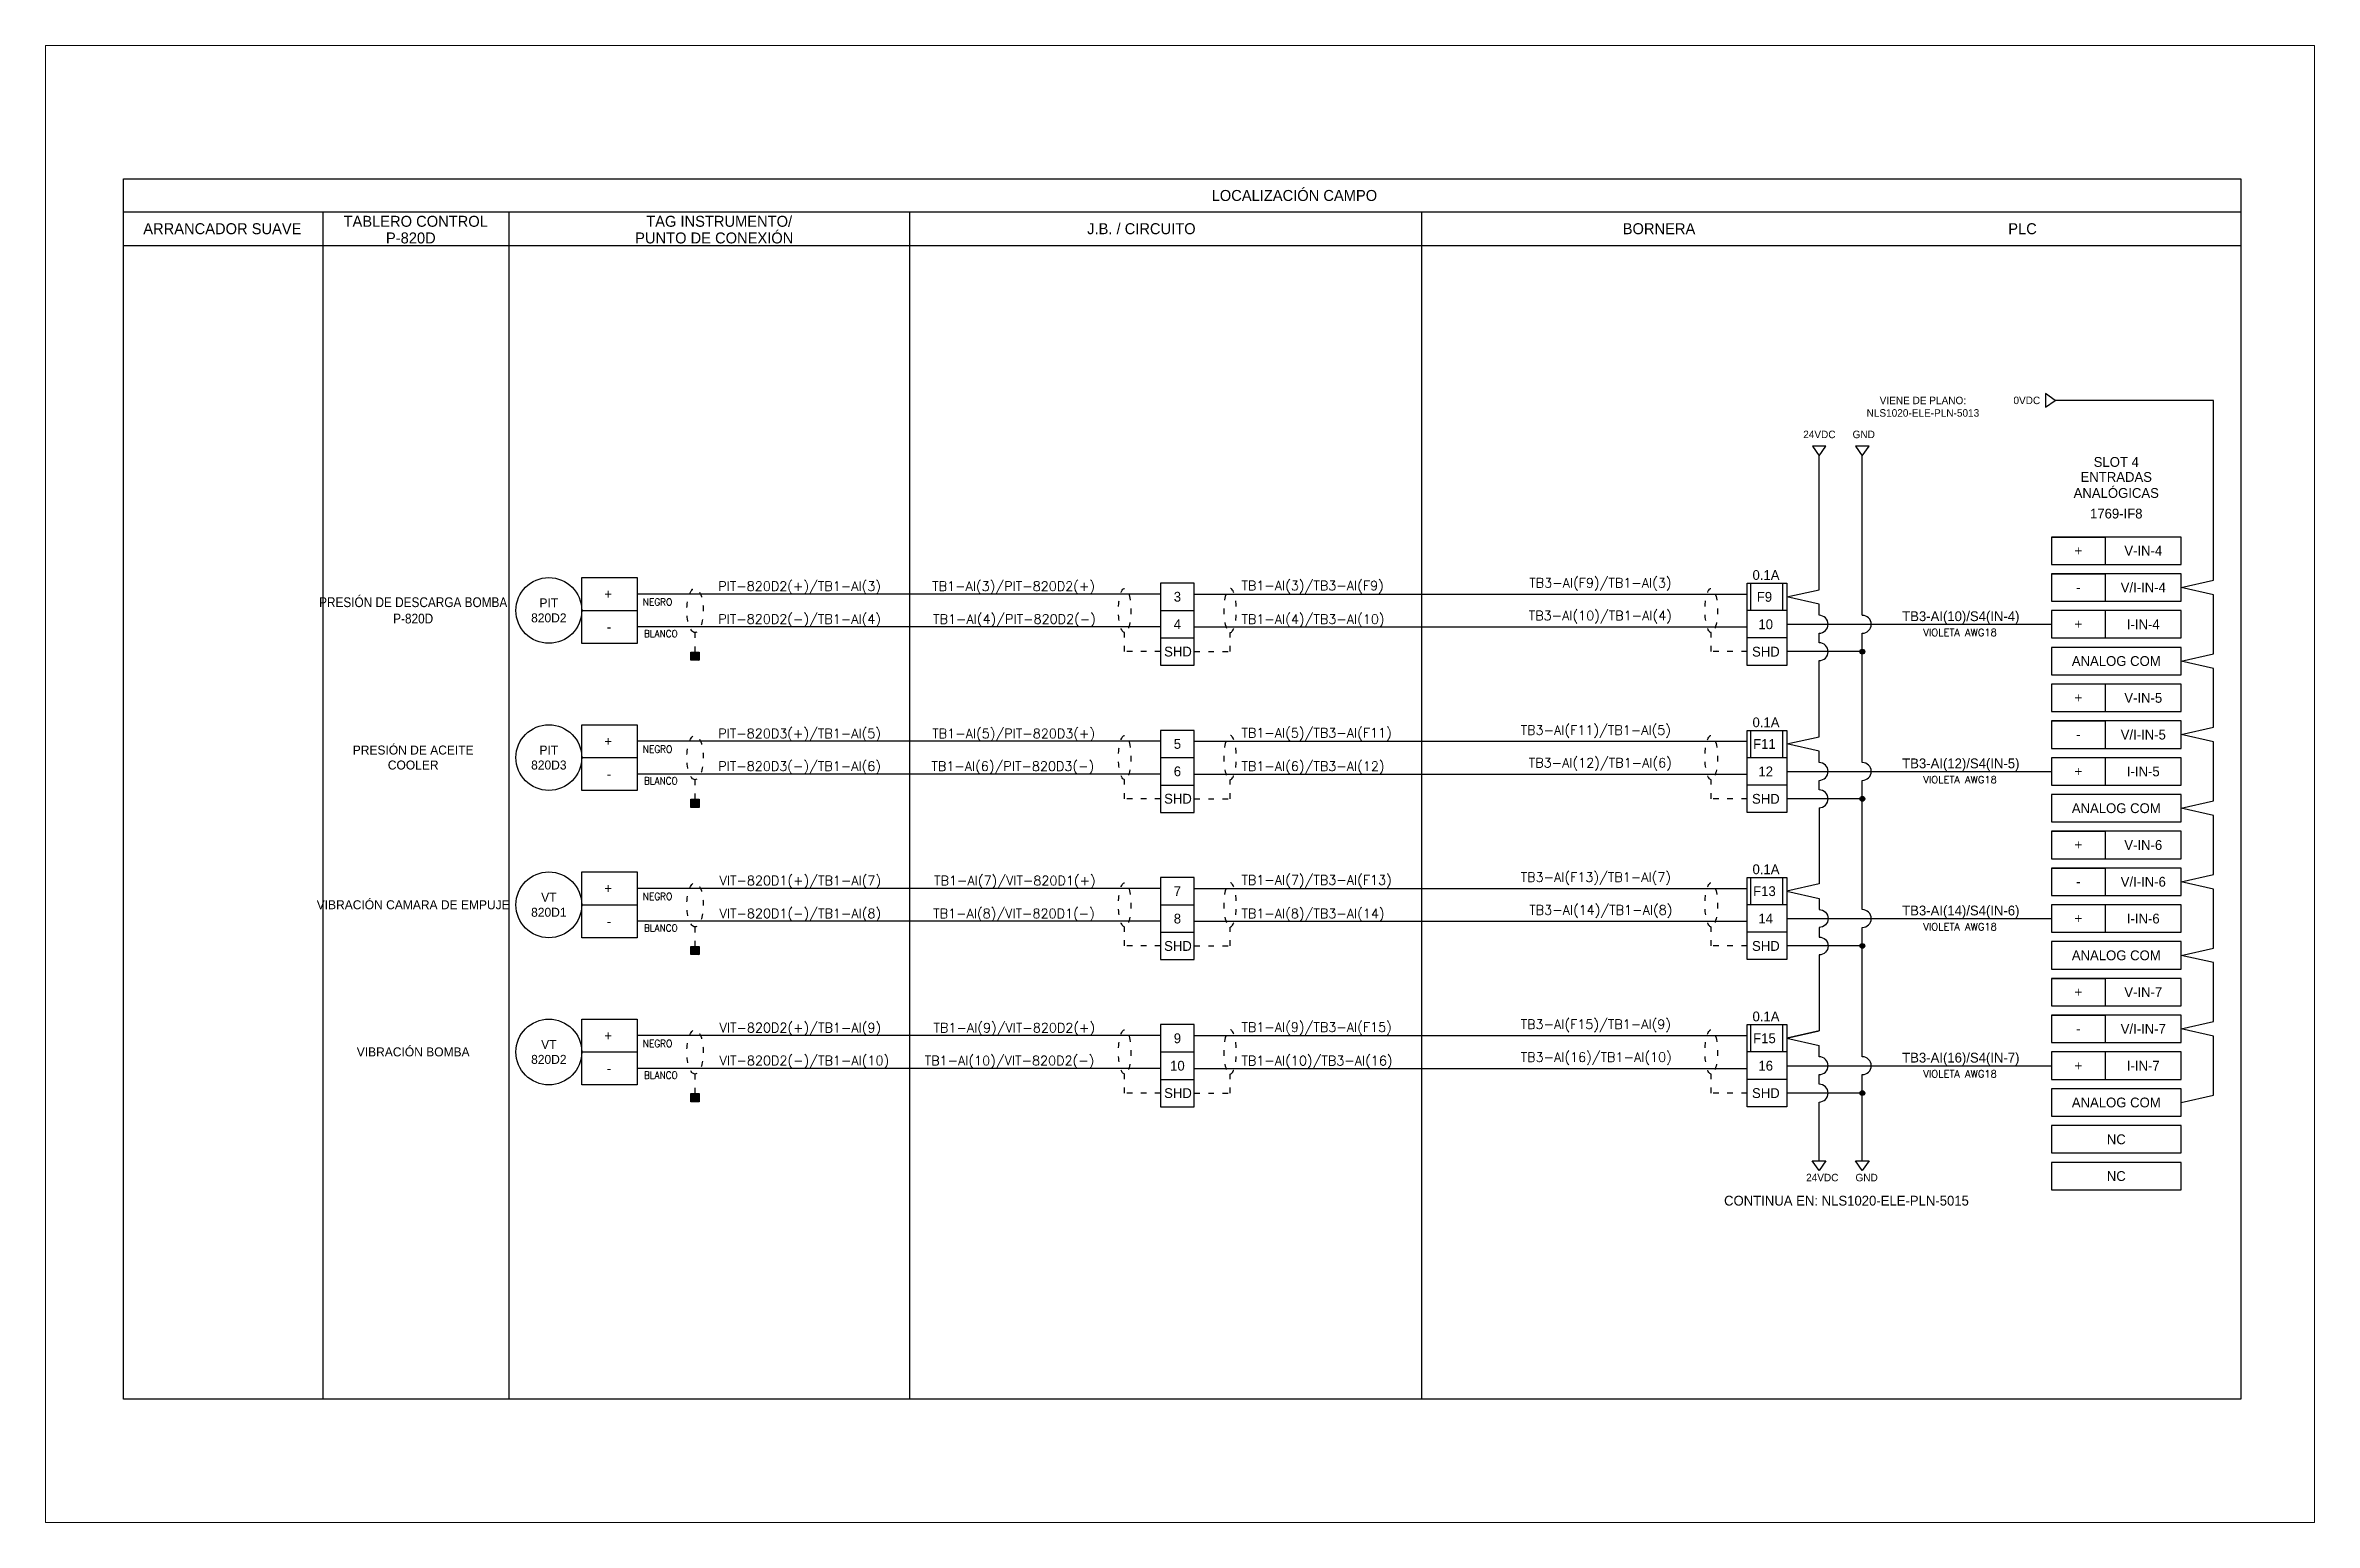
# Model space of a CAD drawing. Extents: x 3026 to 3510, y -336 to 293.
# Drawn here: x 3026.5 to 3510.5, y -336.4 to -21.4 of the extents above; entities that cross this region are included whole.
import ezdxf
from ezdxf.enums import TextEntityAlignment as Align

# ---------------------------------------------------------------- set-up
doc = ezdxf.new("R2010")
doc.units = 0
doc.header["$LTSCALE"] = 0.1
doc.header["$MEASUREMENT"] = 0
doc.linetypes.add('ACAD_ISO03W100', pattern=[30, 12, -18])
doc.layers.get('Defpoints').update_dxf_attribs({"lineweight": 0})
for name, color, linetype, lineweight in [('EL-cables', 7, 'Continuous', 20), ('EL-componentes', 7, 'Continuous', 25), ('EL-titulos 3', 7, 'Continuous', 20)]:
    doc.layers.add(name, color=color, linetype=linetype, lineweight=lineweight)
doc.styles.add('F1A', font='amir.shx')
doc.styles.add('ROMANS', font='romans.shx')

msp = doc.modelspace()

# ---------------------------------------------------------------- texts
at = {"lineweight": 25, "style": 'F1A'}
for s, height, p in [('LOCALIZACIÓN CAMPO', 2.34, (3292.87, -53.42)), ('TABLERO CONTROL', 2.34, (3105.47, -58.93)), ('TAG INSTRUMENTO/', 2.34, (3170.19, -58.93)), ('ARRANCADOR SUAVE', 2.34, (3064.23, -60.51)), ('P-820D', 2.34, (3104.43, -62.48)), ('PUNTO DE CONEXIÓN', 2.34, (3169.14, -62.48)), ('J.B. / CIRCUITO', 2.34, (3260.24, -60.51)), ('BORNERA', 2.34, (3370.63, -60.51)), ('PLC', 2.34, (3448.16, -60.51)), ('SLOT 4', 2.091, (3468.15, -110.25)), ('ANALÓGICAS', 2.091, (3468.15, -116.87)), ('ENTRADAS', 2.091, (3468.15, -113.45)), ('1769-IF8', 2.091, (3468.15, -121.26)), ('+', 2.09, (3460.06, -129.14)), ('V-IN-4', 2.091, (3473.91, -129.18)), ('0.1A', 2.091, (3393.45, -134.36)), ('+', 2.09, (3146.53, -138.42)), ('3', 2.09, (3267.92, -139)), ('F9', 2.091, (3393.12, -139.02)), ('-', 2.09, (3460.06, -136.99)), ('V/I-IN-4', 2.091, (3473.91, -137.02)), ('4', 2.09, (3267.92, -144.85)), ('10', 2.091, (3393.39, -144.87)), ('TB3-AI(10)/S4(IN-4)', 2.0907, (3435, -143.15)), ('+', 2.09, (3460.06, -144.83)), ('I-IN-4', 2.091, (3473.91, -144.87)), ('-', 2.09, (3146.69, -145.43)), ('SHD', 2.091, (3268.04, -150.69)), ('SHD', 2.091, (3393.42, -150.71)), ('ANALOG COM', 2.091, (3468.15, -152.71)), ('V-IN-5', 2.091, (3473.91, -160.56)), ('+', 2.09, (3460.06, -160.52)), ('+', 2.09, (3146.53, -169.8)), ('5', 2.09, (3267.92, -170.38)), ('0.1A', 2.091, (3393.45, -165.78)), ('F11', 2.091, (3393.12, -170.4)), ('-', 2.09, (3460.06, -168.36)), ('V/I-IN-5', 2.091, (3473.91, -168.4)), ('TB3-AI(12)/S4(IN-5)', 2.0907, (3435, -174.53)), ('-', 2.09, (3146.69, -176.81)), ('6', 2.09, (3267.92, -176.23)), ('12', 2.091, (3393.39, -176.25)), ('+', 2.09, (3460.06, -176.21)), ('I-IN-5', 2.091, (3473.91, -176.25)), ('SHD', 2.091, (3268.04, -182.07)), ('SHD', 2.091, (3393.42, -182.09)), ('ANALOG COM', 2.091, (3468.15, -184.09)), ('+', 2.09, (3460.06, -191.9)), ('V-IN-6', 2.091, (3473.91, -191.94)), ('0.1A', 2.091, (3393.45, -197.12)), ('+', 2.09, (3146.53, -201.2)), ('7', 2.09, (3267.92, -201.78)), ('F13', 2.091, (3393.12, -201.78)), ('-', 2.09, (3460.06, -199.74)), ('V/I-IN-6', 2.091, (3473.91, -199.78)), ('8', 2.09, (3267.92, -207.63)), ('14', 2.091, (3393.39, -207.63)), ('TB3-AI(14)/S4(IN-6)', 2.0907, (3435, -205.91)), ('+', 2.09, (3460.06, -207.59)), ('I-IN-6', 2.091, (3473.91, -207.63)), ('-', 2.09, (3146.69, -208.21)), ('SHD', 2.091, (3268.04, -213.47)), ('SHD', 2.091, (3393.42, -213.47)), ('ANALOG COM', 2.091, (3468.15, -215.47)), ('+', 2.09, (3460.06, -223.28)), ('V-IN-7', 2.091, (3473.91, -223.32)), ('0.1A', 2.091, (3393.45, -228.5)), ('+', 2.09, (3146.53, -232.58)), ('9', 2.09, (3267.92, -233.16)), ('F15', 2.091, (3393.12, -233.16)), ('-', 2.09, (3460.06, -231.12)), ('V/I-IN-7', 2.091, (3473.91, -231.16)), ('TB3-AI(16)/S4(IN-7)', 2.0907, (3435, -237.29)), ('-', 2.09, (3146.69, -239.59)), ('10', 2.091, (3267.92, -239.01)), ('16', 2.091, (3393.39, -239.01)), ('+', 2.09, (3460.06, -238.97)), ('I-IN-7', 2.091, (3473.91, -239.01)), ('SHD', 2.091, (3268.04, -244.85)), ('SHD', 2.091, (3393.42, -244.85)), ('ANALOG COM', 2.091, (3468.15, -246.85)), ('NC', 2.091, (3468.15, -254.7)), ('NC', 2.091, (3468.15, -262.54)), ('CONTINUA EN: NLS1020-ELE-PLN-5015', 2.0907, (3410.61, -267.79))]:
    msp.add_text(s, height=height, dxfattribs=at).set_placement(p, align=Align.MIDDLE_CENTER)
at = {"lineweight": 25, "style": 'ROMANS'}
for s, height, p in [('PIT-820D2(+)/TB1-AI(3)', 2, (3169.98, -137.74)), ('TB1-AI(3)/PIT-820D2(+)', 2, (3215.62, -137.75)), ('TB1-AI(3)/TB3-AI(F9)', 2, (3281.58, -137.62)), ('TB3-AI(F9)/TB1-AI(3)', 2, (3342.96, -137.02)), ('PIT-820D2(-)/TB1-AI(4)', 2, (3169.98, -144.75)), ('TB1-AI(4)/PIT-820D2(-)', 2, (3215.81, -144.76)), ('TB1-AI(4)/TB3-AI(10)', 2, (3281.58, -144.77)), ('TB3-AI(10)/TB1-AI(4)', 2, (3342.85, -144.02)), ('VIOLETA AWG18', 1.5444, (3427, -147.39)), ('PIT-820D3(+)/TB1-AI(5)', 2, (3169.98, -169.15)), ('TB1-AI(5)/PIT-820D3(+)', 2, (3215.64, -169.16)), ('TB1-AI(5)/TB3-AI(F11)', 2, (3281.58, -169.03)), ('TB3-AI(F11)/TB1-AI(5)', 2, (3341.12, -168.43)), ('PIT-820D3(-)/TB1-AI(6)', 2, (3169.98, -176.13)), ('TB1-AI(6)/PIT-820D3(-)', 2, (3215.45, -176.14)), ('TB1-AI(6)/TB3-AI(12)', 2, (3281.58, -176.14)), ('TB3-AI(12)/TB1-AI(6)', 2, (3342.85, -175.4)), ('VIOLETA AWG18', 1.5444, (3427, -178.77)), ('VIT-820D1(+)/TB1-AI(7)', 2, (3170.27, -200.52)), ('TB1-AI(7)/VIT-820D1(+)', 2, (3216.03, -200.53)), ('TB1-AI(7)/TB3-AI(F13)', 2, (3281.58, -200.4)), ('TB3-AI(F13)/TB1-AI(7)', 2, (3341.12, -199.8)), ('VIT-820D1(-)/TB1-AI(8)', 2, (3170.27, -207.53)), ('TB1-AI(8)/VIT-820D1(-)', 2, (3215.84, -207.54)), ('TB1-AI(8)/TB3-AI(14)', 2, (3281.58, -207.55)), ('TB3-AI(14)/TB1-AI(8)', 2, (3342.96, -206.8)), ('VIOLETA AWG18', 1.5444, (3427, -210.15)), ('VIT-820D2(+)/TB1-AI(9)', 2, (3170.27, -231.9)), ('TB1-AI(9)/VIT-820D2(+)', 2, (3215.91, -231.91)), ('TB1-AI(9)/TB3-AI(F15)', 2, (3281.58, -231.78)), ('TB3-AI(F15)/TB1-AI(9)', 2, (3341.12, -231.18)), ('VIT-820D2(-)/TB1-AI(10)', 2, (3170.27, -238.91)), ('TB1-AI(10)/VIT-820D2(-)', 2, (3214.02, -238.92)), ('TB1-AI(10)/TB3-AI(16)', 2, (3281.58, -238.93)), ('TB3-AI(16)/TB1-AI(10)', 2, (3341.12, -238.18)), ('VIOLETA AWG18', 1.5444, (3427, -241.53))]:
    msp.add_text(s, height=height, dxfattribs=at).set_placement(p)
at = {"lineweight": 25, "style": 'ROMANS', "width": 0.9}
for s, p in [('NEGRO', (3160.17, -140.89)), ('BLANCO', (3161.35, -147.64)), ('NEGRO', (3160.17, -172.27)), ('BLANCO', (3161.35, -179.02)), ('NEGRO', (3160.17, -203.67)), ('BLANCO', (3161.35, -210.42)), ('NEGRO', (3160.17, -235.05)), ('BLANCO', (3161.35, -241.8))]:
    msp.add_text(s, height=1.544, dxfattribs=at).set_placement(p, align=Align.RIGHT)
at = {"lineweight": 25, "ltscale": 0.1, "char_height": 2.0907, "attachment_point": 5, "style": 'F1A'}
for s, insert, width in [('{\\W0.9;PRESIÓN DE DESCARGA BOMBA P-820D}', (3104.93, -141.92), 43.3753), ('{\\fAller|b0|i0|c0|p0;\\H0.91667x;PIT\\P820D2}', (3133.86, -141.92), 11.1693), ('{\\fAller|b0|i0|c0|p0;\\H0.91667x;\\C256;PRESIÓN DE ACEITE \\PCOOLER}', (3104.93, -173.3), 43.3753), ('{\\fAller|b0|i0|c0|p0;\\H0.91667x;PIT\\P820D3}', (3133.86, -173.3), 16.8562), ('{\\fAller|b0|i0|c0|p0;\\H0.91667x;\\C256;VIBRACIÓN CAMARA DE EMPUJE}', (3104.93, -204.7), 43.3753), ('{\\fAller|b0|i0|c0|p0;\\H0.91667x;VT\\P820D1}', (3133.86, -204.7), 16.8562), ('{\\fAller|b0|i0|c0|p0;\\H0.91667x;\\C256;VIBRACIÓN BOMBA}', (3104.93, -236.08), 43.3753), ('{\\fAller|b0|i0|c0|p0;\\H0.91667x;VT\\P820D2}', (3133.86, -236.08), 16.8562)]:
    msp.add_mtext(s, dxfattribs=dict(at, insert=insert, width=width))
at = {"layer": 'EL-titulos 3', "lineweight": 25, "char_height": 1.6, "style": 'F1A'}
for s, insert, width, attachment_point in [('\\pxqc;VIENE DE PLANO:\\PNLS1020-ELE-PLN-5013', (3426.91, -96.33), 64.2153, 2), ('\\pxqc;0VDC', (3467.3, -97.13), 36.4521, 6), ('\\pxqc;24VDC', (3423.06, -104.39), 36.4521, 6), ('\\pxqc;GND', (3432.52, -104.39), 36.4521, 6), ('\\pxqc;24VDC', (3423.68, -262.87), 36.4521, 6), ('\\pxqc;GND', (3433.14, -262.87), 36.4521, 6)]:
    msp.add_mtext(s, dxfattribs=dict(at, insert=insert, width=width, attachment_point=attachment_point))

# ---------------------------------------------------------------- hatches: boundary and pattern name
at = {"lineweight": 25, "ltscale": 88}
h = msp.add_hatch(dxfattribs=at)
h.set_pattern_fill('ANSI31', color=256, scale=0.467995)
h.set_pattern_definition([(45, (2227.03697, -996.3251), (-0.0413652925, 0.0413652925), [])])
h.paths.add_polyline_path([(3164.17, -150.79), (3164.17, -152.53), (3165.91, -152.53), (3165.91, -150.79)])
at = {"ltscale": 0.1}
h = msp.add_hatch(color=256, dxfattribs=at)
h.dxf.hatch_style = 1
edge = h.paths.add_edge_path()
edge.add_arc((3413.99, -150.71), 0.509, 0, 360)
at = {"lineweight": 25, "ltscale": 88}
h = msp.add_hatch(dxfattribs=at)
h.set_pattern_fill('ANSI31', color=256, scale=0.467995)
h.set_pattern_definition([(45, (2227.03697, -1027.704926), (-0.0413652925, 0.0413652925), [])])
h.paths.add_polyline_path([(3164.17, -182.17), (3164.17, -183.91), (3165.91, -183.91), (3165.91, -182.17)])
at = {"ltscale": 0.1}
h = msp.add_hatch(color=256, dxfattribs=at)
h.dxf.hatch_style = 1
edge = h.paths.add_edge_path()
edge.add_arc((3413.99, -182.09), 0.509, 0, 360)
at = {"lineweight": 25, "ltscale": 88}
h = msp.add_hatch(dxfattribs=at)
h.set_pattern_fill('ANSI31', color=256, scale=0.467995)
h.set_pattern_definition([(45, (2227.037, -1059.105846), (-0.0413652925, 0.0413652925), [])])
h.paths.add_polyline_path([(3164.17, -213.57), (3164.17, -215.31), (3165.91, -215.31), (3165.91, -213.57)])
at = {"ltscale": 0.1}
h = msp.add_hatch(color=256, dxfattribs=at)
h.dxf.hatch_style = 1
edge = h.paths.add_edge_path()
edge.add_arc((3413.99, -213.47), 0.509, 0, 360)
at = {"lineweight": 25, "ltscale": 88}
h = msp.add_hatch(dxfattribs=at)
h.set_pattern_fill('ANSI31', color=256, scale=0.467995)
h.set_pattern_definition([(45, (2227.037, -1090.48567), (-0.0413652925, 0.0413652925), [])])
h.paths.add_polyline_path([(3164.17, -244.95), (3164.17, -246.69), (3165.91, -246.69), (3165.91, -244.95)])
at = {"ltscale": 0.1}
h = msp.add_hatch(color=256, dxfattribs=at)
h.dxf.hatch_style = 1
edge = h.paths.add_edge_path()
edge.add_arc((3413.99, -244.85), 0.509, 0, 360)

# ---------------------------------------------------------------- linework, layer by layer
at = {"lineweight": 25}
for p, q in [((3494.73, -56.96), (3043.18, -56.96)), ((3085.74, -310.15), (3085.74, -56.96)), ((3125.34, -56.96), (3125.34, -310.15)), ((3210.86, -310.15), (3210.86, -56.96)), ((3319.95, -56.96), (3319.95, -310.15)), ((3043.18, -64.06), (3494.73, -64.06)), ((3152.67, -134.91), (3152.67, -148.94)), ((3264.32, -141.92), (3271.52, -141.92)), ((3397.88, -144.87), (3454.32, -144.87)), ((3404.78, -168.88), (3404.78, -152.62)), ((3152.67, -166.33), (3152.67, -180.32)), ((3397.88, -170.4), (3404.78, -168.88)), ((3264.32, -173.3), (3271.52, -173.3)), ((3404.78, -171.96), (3397.88, -170.4)), ((3404.78, -174.34), (3404.78, -171.96)), ((3397.88, -176.25), (3454.32, -176.25)), ((3404.78, -180.19), (3404.78, -178.15)), ((3152.67, -197.69), (3152.67, -211.72)), ((3264.32, -204.7), (3271.52, -204.7)), ((3397.88, -207.63), (3454.32, -207.63)), ((3152.67, -229.07), (3152.67, -243.1)), ((3264.32, -236.08), (3271.52, -236.08)), ((3397.88, -239.01), (3454.32, -239.01))]:
    msp.add_line(p, q, dxfattribs=at)
at = {"lineweight": 25, "ltscale": 88}
for p, q in [((3454.32, -126.26), (3465.85, -126.26)), ((3465.85, -132.1), (3465.85, -126.26)), ((3454.32, -134.1), (3465.85, -134.1)), ((3465.85, -139.95), (3465.85, -134.1)), ((3465.85, -147.79), (3465.85, -141.95)), ((3465.85, -163.48), (3465.85, -157.64)), ((3454.32, -165.48), (3465.85, -165.48)), ((3465.85, -171.33), (3465.85, -165.48)), ((3454.32, -171.33), (3465.85, -171.33)), ((3465.85, -179.17), (3465.85, -173.33)), ((3454.32, -189.02), (3465.85, -189.02)), ((3465.85, -194.86), (3465.85, -189.02)), ((3454.32, -194.86), (3465.85, -194.86)), ((3454.32, -196.86), (3465.85, -196.86)), ((3465.85, -202.7), (3465.85, -196.86)), ((3454.32, -202.7), (3465.85, -202.7)), ((3465.85, -210.55), (3465.85, -204.7)), ((3454.32, -220.39), (3465.85, -220.39)), ((3465.85, -226.24), (3465.85, -220.39)), ((3454.32, -226.24), (3465.85, -226.24)), ((3454.32, -228.24), (3465.85, -228.24)), ((3465.85, -234.08), (3465.85, -228.24)), ((3454.32, -234.08), (3465.85, -234.08)), ((3465.85, -241.93), (3465.85, -236.08))]:
    msp.add_line(p, q, dxfattribs=at)
at = {"lineweight": 25, "ltscale": 0.1}
for p, q in [((3264.32, -138.42), (3152.67, -138.42)), ((3264.32, -145.43), (3152.67, -145.43)), ((3264.32, -169.8), (3152.67, -169.8)), ((3264.32, -176.81), (3152.67, -176.81)), ((3264.32, -201.2), (3152.67, -201.2)), ((3264.32, -208.21), (3152.67, -208.21)), ((3264.32, -232.58), (3152.67, -232.58)), ((3264.32, -239.59), (3152.67, -239.59))]:
    msp.add_line(p, q, dxfattribs=at)
at = {"ltscale": 0.1}
for q in [(3404.78, -231.6), (3404.78, -234.72)]:
    msp.add_line((3397.88, -233.16), q, dxfattribs=at)
at = {"lineweight": 25}
for points in [[(3494.73, -310.15), (3043.18, -310.15), (3043.18, -49.87), (3494.73, -49.87)], [(3481.98, -126.26), (3454.32, -126.26), (3454.32, -132.1), (3481.98, -132.1)], [(3481.98, -134.1), (3454.32, -134.1), (3454.32, -139.95), (3481.98, -139.95)], [(3271.52, -136.08), (3264.32, -136.08), (3264.32, -147.77), (3271.52, -147.77)], [(3481.98, -141.95), (3454.32, -141.95), (3454.32, -147.79), (3481.98, -147.79)], [(3481.98, -149.79), (3454.32, -149.79), (3454.32, -155.64), (3481.98, -155.64)], [(3481.98, -157.64), (3454.32, -157.64), (3454.32, -163.48), (3481.98, -163.48)], [(3271.52, -167.49), (3264.32, -167.49), (3264.32, -179.15), (3271.52, -179.15)], [(3481.98, -165.48), (3454.32, -165.48), (3454.32, -171.33), (3481.98, -171.33)], [(3481.98, -173.33), (3454.32, -173.33), (3454.32, -179.17), (3481.98, -179.17)], [(3481.98, -181.17), (3454.32, -181.17), (3454.32, -187.02), (3481.98, -187.02)], [(3481.98, -189.02), (3454.32, -189.02), (3454.32, -194.86), (3481.98, -194.86)], [(3481.98, -196.86), (3454.32, -196.86), (3454.32, -202.7), (3481.98, -202.7)], [(3271.52, -198.86), (3264.32, -198.86), (3264.32, -210.55), (3271.52, -210.55)], [(3481.98, -204.7), (3454.32, -204.7), (3454.32, -210.55), (3481.98, -210.55)], [(3481.98, -212.55), (3454.32, -212.55), (3454.32, -218.39), (3481.98, -218.39)], [(3481.98, -220.39), (3454.32, -220.39), (3454.32, -226.24), (3481.98, -226.24)], [(3271.52, -230.24), (3264.32, -230.24), (3264.32, -241.93), (3271.52, -241.93)], [(3481.98, -228.24), (3454.32, -228.24), (3454.32, -234.08), (3481.98, -234.08)], [(3481.98, -236.08), (3454.32, -236.08), (3454.32, -241.93), (3481.98, -241.93)], [(3481.98, -243.93), (3454.32, -243.93), (3454.32, -249.77), (3481.98, -249.77)], [(3481.98, -251.77), (3454.32, -251.77), (3454.32, -257.62), (3481.98, -257.62)], [(3481.98, -259.62), (3454.32, -259.62), (3454.32, -265.46), (3481.98, -265.46)]]:
    msp.add_lwpolyline(points, close=True, dxfattribs=at)
for points in [[(3404.78, -152.62, 1), (3404.78, -148.81), (3404.78, -146.77, 1), (3404.78, -142.96), (3404.78, -140.58), (3397.88, -139.02), (3404.78, -137.5), (3404.78, -108.94)], [(3404.78, -184), (3404.78, -200.22), (3397.88, -201.78), (3404.78, -203.34), (3404.78, -205.72, -1), (3404.78, -209.53), (3404.78, -211.57, -1), (3404.78, -215.38), (3404.78, -231.6), (3397.88, -233.16)]]:
    msp.add_lwpolyline(points, format="xyb", dxfattribs=at)
at = {"lineweight": 25, "ltscale": 88}
for points in [[(3413.99, -142.96), (3413.99, -108.94)], [(3413.99, -150.71), (3413.99, -146.77)], [(3413.99, -150.71), (3413.99, -150.71), (3397.88, -150.71)], [(3413.99, -174.34), (3413.99, -150.71)], [(3413.99, -182.09), (3413.99, -178.15)], [(3413.99, -182.09), (3413.99, -182.09), (3397.88, -182.09)], [(3413.99, -205.72), (3413.99, -182.09), (3397.88, -182.09)], [(3413.99, -213.47), (3413.99, -209.53)], [(3413.99, -213.47), (3413.99, -213.47), (3397.88, -213.47)], [(3413.99, -237.1), (3413.99, -213.47), (3397.88, -213.47)], [(3404.78, -237.1), (3404.78, -234.72)], [(3404.78, -242.95), (3404.78, -240.91)], [(3413.99, -259.31), (3413.99, -240.91)], [(3413.99, -244.85), (3413.99, -244.85), (3397.88, -244.85)], [(3404.78, -259.31), (3404.78, -246.76)], [(3404.77, -261.31), (3404.77, -261.34)], [(3404.78, -261.35), (3404.78, -261.32)], [(3413.98, -261.31), (3413.98, -261.34)], [(3413.99, -261.35), (3413.99, -261.32)]]:
    msp.add_lwpolyline(points, dxfattribs=at)
at = {"lineweight": 25}
for points in [[(3140.87, -134.91), (3152.67, -134.91)], [(3152.67, -148.94), (3140.87, -148.94), (3140.87, -134.91)], [(3397.88, -136.1), (3397.88, -153.64), (3389.4, -153.64), (3389.4, -136.1)], [(3389.4, -136.1), (3397.88, -136.1)], [(3390.22, -141.95), (3390.22, -136.1)], [(3397.05, -141.95), (3397.05, -136.1)], [(3140.87, -141.92), (3152.67, -141.92)], [(3397.88, -141.95), (3389.4, -141.95)], [(3264.32, -147.77), (3264.32, -153.61), (3271.52, -153.61), (3271.52, -147.77)], [(3397.88, -147.79), (3389.4, -147.79)], [(3140.87, -166.33), (3152.67, -166.33)], [(3152.67, -180.32), (3140.87, -180.32), (3140.87, -166.33)], [(3397.88, -167.52), (3397.88, -185.02), (3389.4, -185.02), (3389.4, -167.52)], [(3389.4, -167.52), (3397.88, -167.52)], [(3390.22, -173.33), (3390.22, -167.52)], [(3397.05, -173.33), (3397.05, -167.52)], [(3140.87, -173.3), (3152.67, -173.3)], [(3397.88, -173.33), (3389.4, -173.33)], [(3264.32, -179.15), (3264.32, -184.99), (3271.52, -184.99), (3271.52, -179.15)], [(3397.88, -179.17), (3389.4, -179.17)], [(3140.87, -197.69), (3152.67, -197.69)], [(3152.67, -211.72), (3140.87, -211.72), (3140.87, -197.69)], [(3397.88, -198.86), (3397.88, -216.39), (3389.4, -216.39), (3389.4, -198.86)], [(3389.4, -198.86), (3397.88, -198.86)], [(3390.22, -204.7), (3390.22, -198.86)], [(3397.05, -204.7), (3397.05, -198.86)], [(3140.87, -204.7), (3152.67, -204.7)], [(3397.88, -204.7), (3389.4, -204.7)], [(3264.32, -210.55), (3264.32, -216.39), (3271.52, -216.39), (3271.52, -210.55)], [(3397.88, -210.55), (3389.4, -210.55)], [(3140.87, -229.07), (3152.67, -229.07)], [(3152.67, -243.1), (3140.87, -243.1), (3140.87, -229.07)], [(3397.88, -230.24), (3397.88, -247.77), (3389.4, -247.77), (3389.4, -230.24)], [(3389.4, -230.24), (3397.88, -230.24)], [(3390.22, -236.08), (3390.22, -230.24)], [(3397.05, -236.08), (3397.05, -230.24)], [(3140.87, -236.08), (3152.67, -236.08)], [(3397.88, -236.08), (3389.4, -236.08)], [(3264.32, -241.93), (3264.32, -247.77), (3271.52, -247.77), (3271.52, -241.93)], [(3397.88, -241.93), (3389.4, -241.93)]]:
    msp.add_lwpolyline(points, dxfattribs=at)
at = {"lineweight": 25, "ltscale": 0.1}
for points in [[(3271.52, -138.42), (3389.4, -138.42)], [(3271.52, -145.43), (3389.4, -145.43)], [(3271.52, -169.8), (3389.4, -169.8)], [(3271.52, -176.81), (3389.4, -176.81)], [(3271.52, -201.2), (3389.4, -201.2)], [(3271.52, -208.21), (3389.4, -208.21)], [(3271.52, -232.58), (3389.4, -232.58)], [(3271.52, -239.59), (3389.4, -239.59)]]:
    msp.add_lwpolyline(points, dxfattribs=at)
at = {"linetype": 'ACAD_ISO03W100', "lineweight": 25}
for points in [[(3165.04, -150.79), (3165.04, -146.65)], [(3264.32, -150.69), (3256.67, -150.69), (3256.67, -146.65)], [(3271.52, -150.69), (3279.16, -150.69), (3279.16, -146.65)], [(3389.4, -150.69), (3381.77, -150.69), (3381.77, -146.65)], [(3165.04, -182.17), (3165.04, -178.03)], [(3264.32, -182.07), (3256.67, -182.07), (3256.67, -178.03)], [(3271.52, -182.07), (3279.16, -182.07), (3279.16, -178.03)], [(3389.4, -182.07), (3381.77, -182.07), (3381.77, -178.03)], [(3165.04, -213.57), (3165.04, -209.43)], [(3264.32, -213.47), (3256.67, -213.47), (3256.67, -209.43)], [(3271.52, -213.47), (3279.16, -213.47), (3279.16, -209.43)], [(3389.4, -213.47), (3381.77, -213.47), (3381.77, -209.43)], [(3165.04, -244.95), (3165.04, -240.81)], [(3264.32, -244.85), (3256.67, -244.85), (3256.67, -240.81)], [(3271.52, -244.85), (3279.16, -244.85), (3279.16, -240.81)], [(3389.4, -244.85), (3381.77, -244.85), (3381.77, -240.81)]]:
    msp.add_lwpolyline(points, dxfattribs=at)
at = {"lineweight": 25, "ltscale": 88}
for points in [[(3164.17, -150.79), (3165.91, -150.79), (3165.91, -152.53), (3164.17, -152.53)], [(3164.17, -182.17), (3165.91, -182.17), (3165.91, -183.91), (3164.17, -183.91)], [(3164.17, -213.57), (3165.91, -213.57), (3165.91, -215.31), (3164.17, -215.31)], [(3164.17, -244.95), (3165.91, -244.95), (3165.91, -246.69), (3164.17, -246.69)]]:
    msp.add_lwpolyline(points, close=True, dxfattribs=at)
at = {"lineweight": 25}
for centre in [(3133.86, -141.92), (3133.86, -173.3), (3133.86, -204.7), (3133.86, -236.08)]:
    msp.add_circle(centre, 7.01, dxfattribs=at)
at = {"ltscale": 0.1}
for centre in [(3413.99, -150.71), (3413.99, -182.09), (3413.99, -213.47), (3413.99, -244.85)]:
    msp.add_circle(centre, 0.509, dxfattribs=at)
at = {"lineweight": 25}
for centre in [(3413.99, -144.87), (3404.78, -176.25), (3413.99, -176.25), (3404.78, -182.09), (3413.99, -207.63), (3404.78, -239.01), (3413.99, -239.01), (3404.78, -244.85)]:
    msp.add_arc(centre, 1.9, 270, 90, dxfattribs=at)
at = {"linetype": 'ACAD_ISO03W100', "lineweight": 25}
for centre, ratio in [((3165.04, -141.92), 0.369403), ((3256.67, -141.92), 0.281569), ((3381.77, -141.92), 0.281569), ((3165.04, -173.3), 0.369403), ((3256.67, -173.3), 0.281569), ((3381.77, -173.3), 0.281569), ((3165.04, -204.7), 0.369403), ((3256.67, -204.7), 0.281569), ((3381.77, -204.7), 0.281569), ((3165.04, -236.08), 0.369403), ((3256.67, -236.08), 0.281569), ((3381.77, -236.08), 0.281569)]:
    msp.add_ellipse(centre, major_axis=(0, -4.72), ratio=ratio, dxfattribs=at)
at = {"linetype": 'ACAD_ISO03W100', "lineweight": 25, "extrusion": (0, 0, -1)}
for centre in [(3279.16, -141.92), (3279.16, -173.3), (3279.16, -204.7), (3279.16, -236.08)]:
    msp.add_ellipse(centre, major_axis=(0, -4.72), ratio=0.281569, dxfattribs=at)
at = {"layer": 'Defpoints', "color": 5, "ltscale": 0.1}
msp.add_lwpolyline([(3026.49, -21.42), (3510.45, -21.42), (3510.45, -336.45), (3026.49, -336.45)], close=True, dxfattribs=at)
at = {"layer": 'EL-cables', "lineweight": 25}
for p, q in [((3488.88, -97.12), (3455.12, -97.12)), ((3481.98, -137.02), (3488.88, -135.46)), ((3488.88, -138.58), (3481.98, -137.02)), ((3481.98, -152.71), (3488.88, -151.15)), ((3488.88, -154.27), (3481.98, -152.71)), ((3481.98, -168.4), (3488.88, -166.84)), ((3488.88, -169.96), (3481.98, -168.4)), ((3481.98, -184.09), (3488.88, -182.53)), ((3488.88, -185.65), (3481.98, -184.09)), ((3481.98, -199.78), (3488.88, -198.22)), ((3488.88, -201.34), (3481.98, -199.78)), ((3481.98, -215.47), (3488.88, -213.91)), ((3488.88, -217.03), (3481.98, -215.47)), ((3481.98, -231.16), (3488.88, -229.6)), ((3488.88, -232.72), (3481.98, -231.16)), ((3481.98, -246.85), (3488.88, -245.29))]:
    msp.add_line(p, q, dxfattribs=at)
for points in [[(3488.88, -135.46), (3488.88, -97.12)], [(3488.88, -151.15), (3488.88, -138.58)], [(3488.88, -166.84), (3488.88, -154.27)], [(3488.88, -182.53), (3488.88, -169.96)], [(3488.88, -198.22), (3488.88, -185.65)], [(3488.88, -213.91), (3488.88, -201.34)], [(3488.88, -229.6), (3488.88, -217.03)], [(3488.88, -245.29), (3488.88, -232.72)]]:
    msp.add_lwpolyline(points, dxfattribs=at)
at = {"layer": 'EL-componentes', "lineweight": 25}
for points in [[(3453.09, -97.13), (3453.09, -98.57), (3455.12, -97.12), (3453.09, -95.67), (3453.09, -97.1)], [(3404.76, -106.91), (3403.33, -106.91), (3404.78, -108.94), (3406.23, -106.91), (3404.79, -106.91)], [(3413.98, -106.91), (3412.54, -106.91), (3413.99, -108.94), (3415.44, -106.91), (3414, -106.91)], [(3404.78, -259.31), (3406.21, -259.31), (3404.76, -261.34), (3403.31, -259.31), (3404.78, -259.31)], [(3413.99, -259.31), (3415.43, -259.31), (3413.98, -261.34), (3412.53, -259.31), (3413.99, -259.31)]]:
    msp.add_lwpolyline(points, dxfattribs=at)

msp.set_redraw_order([(e.dxf.handle, doc.entitydb.next_handle()) for e in msp.query("TEXT MTEXT ATTDEF DIMENSION ARC_DIMENSION")])  # texts and dimensions are drawn at this point

doc.saveas('drawing.dxf')
